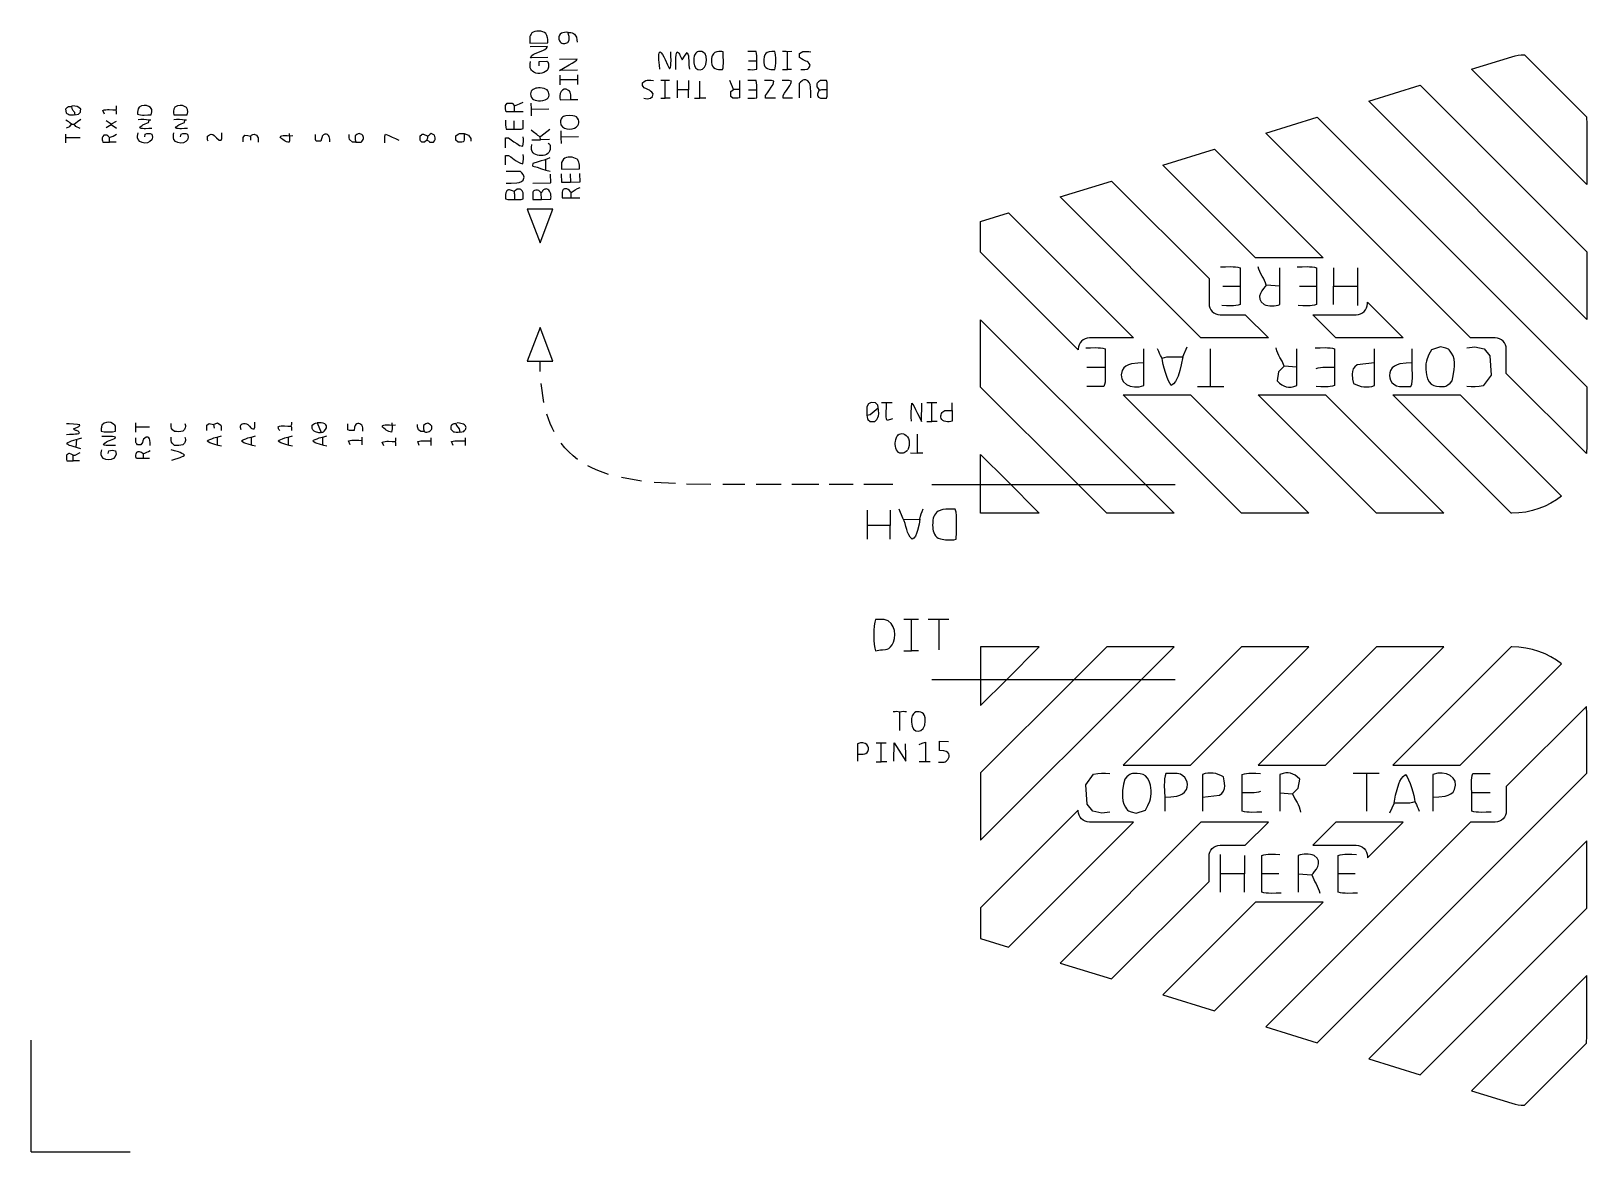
# Model space of a CAD drawing. Extents: x -107 to 9, y 5 to 88.
import ezdxf

# ---------------------------------------------------------------- set-up
doc = ezdxf.new("R2010")
doc.units = 0
doc.layers.add('LINE-ART', color=7, linetype='CONTINUOUS')

msp = doc.modelspace()

# ---------------------------------------------------------------- linework, layer by layer
at = {"layer": 'LINE-ART', "color": 250}
for points in [[(-69.7974, 87.3975), (-68.4766, 87.4222), (-68.4605, 87.4947), (-68.4582, 87.5802), (-68.4676, 87.674), (-68.4867, 87.7713), (-68.5461, 87.9575), (-68.6207, 88.1008), (-68.7164, 88.1801), (-68.8402, 88.2357), (-68.9828, 88.269), (-69.1347, 88.2813), (-69.2865, 88.274), (-69.4288, 88.2482), (-69.5523, 88.2055), (-69.6475, 88.1471), (-69.717, 88.0561), (-69.7641, 87.969), (-69.7927, 87.8835), (-69.8068, 87.7972), (-69.8073, 87.613), (-69.7974, 87.3975)], [(-57.3915, 86.7327), (-57.4845, 86.6391), (-57.5509, 86.566), (-57.5953, 86.5018), (-57.6218, 86.4352), (-57.6388, 86.2489), (-57.6368, 85.9153), (-57.5964, 85.6952), (-57.4899, 85.5346), (-57.3393, 85.4389), (-57.1668, 85.4134), (-56.9942, 85.4634), (-56.8436, 85.5942), (-56.7371, 85.8112), (-56.6967, 86.1196), (-56.7265, 86.4022), (-56.8052, 86.592), (-56.9165, 86.7059), (-57.044, 86.7609), (-57.1716, 86.7741), (-57.2829, 86.7624), (-57.3616, 86.743), (-57.3915, 86.7327)], [(-56.0836, 86.6918), (-56.1687, 86.6032), (-56.2315, 86.5274), (-56.2753, 86.4575), (-56.3036, 86.3867), (-56.3271, 86.2147), (-56.3289, 85.9562), (-56.3093, 85.7937), (-56.2542, 85.6679), (-56.1698, 85.5742), (-56.0617, 85.508), (-55.9359, 85.4646), (-55.7984, 85.4394), (-55.6549, 85.4277), (-55.5115, 85.4248), (-55.4753, 85.5548), (-55.4546, 85.7086), (-55.4459, 85.879), (-55.4461, 86.059), (-55.4601, 86.4193), (-55.4705, 86.7327), (-55.5658, 86.7635), (-55.648, 86.7779), (-55.721, 86.7789), (-55.7886, 86.7697), (-55.9234, 86.7327), (-56.0836, 86.6918)], [(-52.4461, 85.9562), (-52.4266, 85.7902), (-52.3719, 85.6627), (-52.2879, 85.5689), (-52.1802, 85.5035), (-52.0546, 85.4614), (-51.917, 85.4377), (-51.7731, 85.4272), (-51.6286, 85.4248), (-51.5995, 85.539), (-51.5787, 85.6998), (-51.5662, 85.8918), (-51.5621, 86.0992), (-51.5662, 86.3067), (-51.5787, 86.4986), (-51.5995, 86.6594), (-51.6286, 86.7736), (-51.861, 86.7663), (-52.0462, 86.7412), (-52.1892, 86.6937), (-52.295, 86.6192), (-52.3686, 86.5128), (-52.415, 86.37), (-52.4392, 86.186), (-52.4461, 85.9562)], [(8.6041, 76.8939), (0.0526, 85.4454), (3.0416, 86.373), (3.2758, 86.4371), (3.5087, 86.4841), (3.7399, 86.5145), (3.9692, 86.5288), (8.5692, 81.9288), (8.6041, 81.373), (8.6041, 76.8939)], [(-3.7633, 84.2613), (8.6041, 71.8939), (8.6041, 66.8939), (-7.5791, 83.0771), (-3.7633, 84.2613)], [(-69.0109, 83.1116), (-68.8387, 83.1231), (-68.6745, 83.1729), (-68.513, 83.2605), (-68.4436, 83.3396), (-68.3998, 83.4338), (-68.3817, 83.5362), (-68.3889, 83.6403), (-68.4155, 83.7554), (-68.4585, 83.8475), (-68.5279, 83.921), (-68.6333, 83.9804), (-68.7426, 84.0275), (-68.8901, 84.0572), (-69.0409, 84.0686), (-69.1601, 84.0608), (-69.2602, 84.0536), (-69.3627, 84.0348), (-69.4626, 84.0036), (-69.555, 83.9589), (-69.635, 83.8994), (-69.6977, 83.8244), (-69.738, 83.7325), (-69.751, 83.6229), (-69.733, 83.4743), (-69.6875, 83.3563), (-69.6176, 83.2658), (-69.5263, 83.1994), (-69.4169, 83.1541), (-69.2925, 83.1265), (-69.1561, 83.1134), (-69.0109, 83.1116)], [(-98.783, 82.645), (-98.8535, 82.5025), (-98.89, 82.3789), (-98.9036, 82.2555), (-98.9057, 82.1136), (-98.795, 82.0809), (-98.673, 82.0618), (-98.543, 82.0534), (-98.4081, 82.0528), (-98.1366, 82.064), (-97.8839, 82.0728), (-97.8327, 82.2902), (-97.8545, 82.4674), (-97.9362, 82.6036), (-98.0646, 82.6982), (-98.2266, 82.7504), (-98.4091, 82.7594), (-98.599, 82.7245), (-98.783, 82.645)], [(-96.1264, 82.645), (-96.2021, 82.4927), (-96.2422, 82.352), (-96.2448, 82.2148), (-96.2081, 82.0728), (-95.2272, 82.0728), (-95.176, 82.2902), (-95.1977, 82.4674), (-95.2794, 82.6036), (-95.4079, 82.6982), (-95.5699, 82.7504), (-95.7524, 82.7594), (-95.9423, 82.7245), (-96.1264, 82.645)], [(-66.3642, 81.1589), (-66.2432, 81.2677), (-66.1939, 81.3698), (-66.1689, 81.4786), (-66.1687, 81.591), (-66.1938, 81.7039), (-66.2583, 81.823), (-66.3534, 81.9079), (-66.4715, 81.9637), (-66.605, 81.9956), (-66.8883, 82.0089), (-67.143, 81.9896), (-67.2279, 81.9671), (-67.3048, 81.9334), (-67.3725, 81.8892), (-67.4301, 81.835), (-67.4763, 81.7714), (-67.5102, 81.6991), (-67.5306, 81.6187), (-67.5365, 81.5307), (-67.495, 81.3228), (-67.3905, 81.1738), (-67.2394, 81.0772), (-67.0584, 81.0268), (-66.8638, 81.0161), (-66.6722, 81.0389), (-66.5002, 81.0886), (-66.3642, 81.1589)], [(-11.395, 81.893), (8.6041, 61.8939), (8.6041, 57.5104), (8.5667, 56.9313), (2.6244, 62.8736), (2.6244, 64.6934), (2.6076, 64.8591), (2.5593, 65.0136), (2.4831, 65.1537), (2.3822, 65.2759), (2.26, 65.3768), (2.1199, 65.453), (1.9654, 65.5013), (1.7997, 65.5181), (-0.0201, 65.5181), (-15.2108, 80.7088), (-11.395, 81.893)], [(-67.4462, 78.0444), (-66.1252, 78.0691), (-66.1101, 78.1421), (-66.1087, 78.234), (-66.1194, 78.3375), (-66.1408, 78.4455), (-66.1713, 78.5509), (-66.2095, 78.6465), (-66.2538, 78.7252), (-66.3026, 78.7798), (-66.4114, 78.8382), (-66.5368, 78.8843), (-66.6731, 78.9158), (-66.8144, 78.9306), (-66.9548, 78.9263), (-67.0885, 78.9009), (-67.2096, 78.8519), (-67.3122, 78.7773), (-67.447, 78.5285), (-67.4462, 78.0444)], [(-19.0266, 79.5246), (-10.9692, 71.4672), (-15.9692, 71.4672), (-22.8425, 78.3405), (-19.0266, 79.5246)], [(-26.6583, 77.1563), (-19.4249, 69.9229), (-19.4249, 68.0584), (-19.4081, 67.8927), (-19.3598, 67.7382), (-19.2836, 67.5981), (-19.1827, 67.476), (-19.0605, 67.375), (-18.9204, 67.2988), (-18.7659, 67.2505), (-18.6002, 67.2337), (-16.7357, 67.2337), (-15.0201, 65.5181), (-20.0201, 65.5181), (-30.4742, 75.9722), (-26.6583, 77.1563)], [(-70.0094, 75.068), (-69.0489, 72.5808), (-68.0884, 75.068), (-70.0094, 75.068)], [(-34.29, 74.788), (-25.0201, 65.5181), (-28.301, 65.5181), (-28.4667, 65.5013), (-28.6212, 65.453), (-28.7613, 65.3768), (-28.8835, 65.2759), (-28.9844, 65.1537), (-29.0606, 65.0136), (-29.1089, 64.8591), (-29.1257, 64.6934), (-29.1257, 64.6237), (-36.3685, 71.8665), (-36.3685, 74.143), (-34.29, 74.788)], [(-7.6763, 68.1743), (-5.0201, 65.5181), (-10.0201, 65.5181), (-11.7357, 67.2337), (-8.501, 67.2337), (-8.3353, 67.2505), (-8.1808, 67.2988), (-8.0407, 67.375), (-7.9186, 67.476), (-7.8176, 67.5981), (-7.7414, 67.7382), (-7.6931, 67.8927), (-7.6763, 68.0584), (-7.6763, 68.1743)], [(-68.0883, 63.7986), (-69.0488, 66.2858), (-70.0094, 63.7986), (-68.0883, 63.7986)], [(-36.3685, 66.8665), (-24.4321, 54.9301), (-22.0124, 52.5104), (-27.0124, 52.5104), (-29.4321, 54.9301), (-36.3685, 61.8665), (-36.3685, 66.8665)], [(-1.3953, 62.3232), (-1.3145, 62.7066), (-1.2371, 63.1648), (-1.2175, 63.4125), (-1.22, 63.6676), (-1.2519, 63.9261), (-1.3202, 64.1843), (-1.4433, 64.3958), (-1.5319, 64.5404), (-1.6022, 64.6335), (-1.6702, 64.6905), (-1.8639, 64.7572), (-2.2419, 64.8632), (-2.9301, 64.6417), (-3.1095, 64.286), (-3.2474, 63.958), (-3.2964, 63.7876), (-3.3298, 63.604), (-3.3458, 63.4003), (-3.3426, 63.1699), (-3.2974, 62.7781), (-3.2121, 62.4759), (-3.0905, 62.2519), (-2.9366, 62.0944), (-2.754, 61.992), (-2.5465, 61.9331), (-2.3181, 61.9062), (-2.0725, 61.8998), (-1.9653, 61.9094), (-1.8692, 61.9365), (-1.7818, 61.9784), (-1.7009, 62.0328), (-1.5491, 62.1685), (-1.3953, 62.3232)], [(-20.7866, 61.2846), (-12.0124, 52.5104), (-17.0124, 52.5104), (-25.7866, 61.2846), (-20.7866, 61.2846)], [(-10.7866, 61.2846), (-2.0124, 52.5104), (-7.0124, 52.5104), (-15.7866, 61.2846), (-10.7866, 61.2846)], [(-0.7866, 61.2846), (6.7258, 53.7722), (6.3431, 53.4929), (5.9337, 53.2443), (5.4998, 53.0284), (5.0437, 52.8473), (4.5676, 52.7029), (4.0737, 52.5973), (3.5643, 52.5325), (3.0416, 52.5104), (2.9876, 52.5104), (-5.7866, 61.2846), (-0.7866, 61.2846)], [(-101.5625, 59.0519), (-101.5714, 58.9133), (-101.5852, 58.8591), (-101.5978, 58.7889), (-101.6033, 58.6022), (-101.3795, 58.5575), (-101.072, 58.5426), (-100.7644, 58.5575), (-100.5406, 58.6022), (-100.5406, 58.9701), (-100.5768, 59.0306), (-100.6502, 59.1023), (-100.7554, 59.1725), (-100.8866, 59.2283), (-101.0385, 59.257), (-101.2055, 59.2457), (-101.382, 59.1816), (-101.5625, 59.0519)], [(-34.4321, 54.9301), (-32.0124, 52.5104), (-36.3685, 52.5104), (-36.3685, 54.9301), (-36.3685, 56.8665), (-34.4321, 54.9301)], [(-39.5219, 52.668), (-39.6305, 52.5577), (-39.7191, 52.4593), (-39.7892, 52.3634), (-39.8426, 52.2606), (-39.8812, 52.1416), (-39.9066, 51.997), (-39.9205, 51.8174), (-39.9248, 51.5934), (-39.9198, 51.4658), (-39.9041, 51.3338), (-39.8766, 51.2011), (-39.8361, 51.0712), (-39.7815, 50.9479), (-39.7117, 50.8347), (-39.6255, 50.7352), (-39.5219, 50.6531), (-39.3306, 50.5978), (-38.9647, 50.5417), (-38.753, 50.5257), (-38.5416, 50.5244), (-38.3454, 50.5428), (-38.1788, 50.5859), (-38.1639, 51.1068), (-38.1447, 51.7331), (-38.1454, 52.0467), (-38.1594, 52.3399), (-38.1913, 52.5969), (-38.246, 52.8023), (-38.6868, 52.8095), (-38.9472, 52.8103), (-39.176, 52.7736), (-39.5219, 52.668)], [(-44.1678, 44.6169), (-44.2188, 44.4187), (-44.2552, 44.1416), (-44.2771, 43.8119), (-44.2844, 43.4558), (-44.2771, 43.0997), (-44.2552, 42.77), (-44.2188, 42.4929), (-44.1678, 42.2947), (-43.805, 42.3675), (-43.6449, 42.3692), (-43.4218, 42.3839), (-43.2982, 42.4178), (-43.1726, 42.4811), (-43.0498, 42.5822), (-42.9343, 42.73), (-42.8303, 42.9489), (-42.7617, 43.2155), (-42.7359, 43.5082), (-42.7606, 43.8058), (-42.8432, 44.0868), (-42.9914, 44.3299), (-43.2127, 44.5137), (-43.5147, 44.6169), (-44.1678, 44.6169)], [(-34.4321, 40.1731), (-32.0124, 42.5928), (-36.3685, 42.5928), (-36.3685, 40.1731), (-36.3685, 38.2367), (-34.4321, 40.1731)], [(-36.3685, 28.2367), (-24.4321, 40.1731), (-22.0124, 42.5928), (-27.0124, 42.5928), (-29.4321, 40.1731), (-36.3685, 33.2367), (-36.3685, 28.2367)], [(-20.7866, 33.8186), (-12.0124, 42.5928), (-17.0124, 42.5928), (-25.7866, 33.8186), (-20.7866, 33.8186)], [(-10.7866, 33.8186), (-2.0124, 42.5928), (-7.0124, 42.5928), (-15.7866, 33.8186), (-10.7866, 33.8186)], [(-0.7866, 33.8186), (6.7258, 41.331), (6.3431, 41.6103), (5.9337, 41.8589), (5.4998, 42.0748), (5.0437, 42.2559), (4.5676, 42.4003), (4.0737, 42.5059), (3.5643, 42.5707), (3.0416, 42.5928), (2.9876, 42.5928), (-5.7866, 33.8186), (-0.7866, 33.8186)], [(-11.395, 13.2102), (8.6041, 33.2093), (8.6041, 37.5928), (8.5667, 38.1719), (2.6244, 32.2296), (2.6244, 30.4098), (2.6076, 30.2441), (2.5593, 30.0896), (2.4831, 29.9495), (2.3822, 29.8274), (2.26, 29.7264), (2.1199, 29.6502), (1.9654, 29.6019), (1.7997, 29.5851), (-0.0201, 29.5851), (-15.2108, 14.3944), (-11.395, 13.2102)], [(-41.1666, 37.7777), (-41.2621, 37.6979), (-41.3373, 37.6233), (-41.3947, 37.5489), (-41.4364, 37.4694), (-41.4648, 37.38), (-41.4823, 37.2755), (-41.4911, 37.151), (-41.4935, 37.0012), (-41.4496, 36.7017), (-41.3339, 36.4921), (-41.1702, 36.3717), (-40.9827, 36.3397), (-40.7951, 36.3955), (-40.6314, 36.5384), (-40.5157, 36.7678), (-40.4718, 37.0829), (-40.4889, 37.3249), (-40.5365, 37.5032), (-40.6093, 37.6275), (-40.7022, 37.7074), (-40.8096, 37.7527), (-40.9264, 37.773), (-41.0471, 37.7782), (-41.1666, 37.7777)], [(-25.6751, 32.78), (-25.7559, 32.3966), (-25.8333, 31.9384), (-25.8529, 31.6907), (-25.8504, 31.4356), (-25.8185, 31.1771), (-25.7502, 30.9189), (-25.6271, 30.7074), (-25.5385, 30.5628), (-25.4682, 30.4697), (-25.4002, 30.4127), (-25.2065, 30.346), (-24.8285, 30.24), (-24.1403, 30.4615), (-23.9609, 30.8172), (-23.823, 31.1452), (-23.774, 31.3156), (-23.7406, 31.4992), (-23.7246, 31.7029), (-23.7278, 31.9333), (-23.773, 32.3251), (-23.8583, 32.6273), (-23.9799, 32.8513), (-24.1338, 33.0088), (-24.3164, 33.1112), (-24.5239, 33.1701), (-24.7523, 33.197), (-24.9979, 33.2034), (-25.1051, 33.1938), (-25.2012, 33.1667), (-25.2886, 33.1248), (-25.3695, 33.0704), (-25.5213, 32.9347), (-25.6751, 32.78)], [(-34.29, 20.3152), (-25.0201, 29.5851), (-28.301, 29.5851), (-28.4667, 29.6019), (-28.6212, 29.6502), (-28.7613, 29.7264), (-28.8835, 29.8274), (-28.9844, 29.9495), (-29.0606, 30.0896), (-29.1089, 30.2441), (-29.1257, 30.4098), (-29.1257, 30.4795), (-36.3685, 23.2367), (-36.3685, 20.9602), (-34.29, 20.3152)], [(-26.6583, 17.9469), (-19.4249, 25.1803), (-19.4249, 27.0448), (-19.4081, 27.2105), (-19.3598, 27.365), (-19.2836, 27.5051), (-19.1827, 27.6273), (-19.0605, 27.7282), (-18.9204, 27.8044), (-18.7659, 27.8527), (-18.6002, 27.8695), (-16.7357, 27.8695), (-15.0201, 29.5851), (-20.0201, 29.5851), (-30.4742, 19.131), (-26.6583, 17.9469)], [(-7.6763, 26.9289), (-5.0201, 29.5851), (-10.0201, 29.5851), (-11.7357, 27.8695), (-8.501, 27.8695), (-8.3353, 27.8527), (-8.1808, 27.8044), (-8.0407, 27.7282), (-7.9186, 27.6273), (-7.8176, 27.5051), (-7.7414, 27.365), (-7.6931, 27.2105), (-7.6763, 27.0448), (-7.6763, 26.9289)], [(-3.7633, 10.8419), (8.6041, 23.2093), (8.6041, 28.2093), (-7.5791, 12.0261), (-3.7633, 10.8419)], [(-19.0266, 15.5786), (-10.9692, 23.636), (-15.9692, 23.636), (-22.8425, 16.7627), (-19.0266, 15.5786)], [(8.6041, 18.2093), (0.0526, 9.6578), (3.0416, 8.7302), (3.2758, 8.6661), (3.5087, 8.6191), (3.7399, 8.5887), (3.9692, 8.5744), (8.5692, 13.1744), (8.6041, 13.7302), (8.6041, 18.2093)]]:
    msp.add_lwpolyline(points, close=True, dxfattribs=at)
for points in [[(-66.9726, 88.1895), (-67.1083, 88.1933), (-67.2367, 88.1859), (-67.3545, 88.1635), (-67.4581, 88.1222), (-67.5441, 88.0583), (-67.6089, 87.9678), (-67.649, 87.8471), (-67.661, 87.6922), (-67.6388, 87.6192), (-67.6018, 87.5507), (-67.5524, 87.4889), (-67.4929, 87.4362), (-67.4259, 87.395), (-67.3537, 87.3677), (-67.2787, 87.3566), (-67.2034, 87.3642), (-66.9913, 87.4422), (-66.888, 87.6164), (-66.8821, 87.752), (-66.8981, 87.8858), (-66.9301, 88.018), (-66.9719, 88.1483), (-66.9726, 88.1895), (-66.8724, 88.1857), (-66.7621, 88.171), (-66.6562, 88.1447), (-66.569, 88.1066), (-66.4926, 88.0493), (-66.4315, 87.981), (-66.3841, 87.9037), (-66.3486, 87.8196), (-66.3072, 87.639), (-66.2941, 87.4554)], [(-68.4723, 86.3225), (-69.6784, 86.2999), (-69.7566, 86.2947), (-69.6488, 86.4729), (-69.5478, 86.5445), (-69.3989, 86.6136), (-69.2201, 86.6832), (-69.0292, 86.7562), (-68.8443, 86.8356), (-68.6831, 86.9243), (-68.5638, 87.0253), (-68.5041, 87.1415), (-69.784, 87.1186)], [(-60.1709, 85.4657), (-60.1934, 85.7634), (-60.229, 86.1541), (-60.2366, 86.3481), (-60.2294, 86.5218), (-60.2014, 86.6608), (-60.1466, 86.7505), (-60.0615, 86.6693), (-59.9695, 86.5364), (-59.8734, 86.3663), (-59.7762, 86.1737), (-59.5903, 85.7798), (-59.4352, 85.472), (-59.3819, 85.5833), (-59.3493, 85.728), (-59.3331, 85.896), (-59.3292, 86.0772), (-59.3417, 86.439), (-59.3533, 86.7327)], [(-58.9856, 85.4248), (-58.9838, 85.7369), (-58.9775, 86.1349), (-58.9676, 86.3309), (-58.9504, 86.5061), (-58.9239, 86.6464), (-58.886, 86.7378), (-58.8011, 86.6905), (-58.7412, 86.6353), (-58.6989, 86.5725), (-58.6669, 86.5026), (-58.6044, 86.3431), (-58.4951, 86.1605), (-58.3217, 86.4173), (-58.1273, 86.6918), (-58.0744, 86.5803), (-58.0435, 86.4374), (-58.0283, 86.2729), (-58.0224, 86.0965), (-58.0193, 85.9179), (-58.0128, 85.7468), (-57.9964, 85.5928), (-57.9637, 85.4657)], [(-53.5904, 86.0788), (-52.9773, 86.0788), (-52.973, 86.2546), (-52.9692, 86.4369), (-52.9797, 86.6137), (-53.0183, 86.7736), (-53.6314, 86.7736)], [(-51.0563, 85.4248), (-50.6884, 85.4248), (-50.6884, 86.7327), (-50.7884, 86.7655), (-50.8648, 86.7766), (-50.945, 86.776), (-51.0563, 86.7736)], [(-50.3615, 86.7736), (-50.6884, 86.7327)], [(-49.7076, 85.4248), (-49.4024, 85.4271), (-49.2258, 85.4581), (-49.1665, 85.4957), (-49.1164, 85.5542), (-49.0677, 85.638), (-49.0128, 85.7518), (-49.0881, 85.8811), (-49.164, 85.9656), (-49.2431, 86.0196), (-49.3285, 86.057), (-49.4229, 86.0921), (-49.5293, 86.1389), (-49.6505, 86.2115), (-49.7893, 86.324), (-49.7893, 86.6101), (-49.544, 86.7736), (-49.394, 86.7766), (-49.2471, 86.7783), (-49.1057, 86.7674), (-48.9718, 86.7327)], [(-69.1091, 85.7033), (-69.1068, 86.0233), (-68.5327, 86.0424), (-68.4746, 86.0108), (-68.431, 85.8478), (-68.4212, 85.6838), (-68.4303, 85.6028), (-68.4495, 85.5231), (-68.4792, 85.4452), (-68.52, 85.3696), (-68.6304, 85.2779), (-68.7607, 85.2079), (-68.9048, 85.1607), (-69.0566, 85.1374), (-69.21, 85.1394), (-69.3589, 85.1677), (-69.4971, 85.2235), (-69.6186, 85.308), (-69.688, 85.3841), (-69.7371, 85.4678), (-69.7685, 85.5574), (-69.7846, 85.6512), (-69.7813, 85.8449), (-69.7473, 86.0359)], [(-66.2795, 85.379), (-67.6133, 85.351), (-67.3164, 85.5217), (-66.8758, 85.774), (-66.6578, 85.9055), (-66.4715, 86.027), (-66.3391, 86.1285), (-66.2833, 86.1998), (-67.5913, 86.1751)], [(-53.6314, 85.4248), (-53.4651, 85.421), (-53.294, 85.4181), (-53.1281, 85.4288), (-52.9773, 85.4657), (-52.9773, 86.0788)], [(-50.4024, 85.4248), (-50.6884, 85.4248)], [(-67.5858, 85.0098), (-67.5782, 84.5973), (-67.5722, 84.2878)], [(-66.2416, 84.6715), (-67.5793, 84.654)], [(-66.2348, 84.313), (-66.2403, 84.606), (-66.2485, 85.035)], [(-61.3562, 83.2995), (-61.1109, 83.2586), (-60.8657, 83.2995), (-60.7023, 83.4221), (-60.6612, 83.6264), (-60.7543, 83.7487), (-60.842, 83.8341), (-60.9254, 83.8916), (-61.0057, 83.9302), (-61.1606, 83.9868), (-61.3153, 84.076), (-61.4061, 84.1768), (-61.4404, 84.234), (-61.4427, 84.3042), (-61.438, 84.4439), (-61.3172, 84.5421), (-61.208, 84.6052), (-61.1073, 84.6397), (-61.012, 84.652), (-60.8246, 84.6356), (-60.6204, 84.6074)], [(-60.0891, 83.2995), (-59.7621, 83.2995), (-59.7621, 84.6074)], [(-59.4352, 84.6074), (-59.7621, 84.6074), (-60.0891, 84.6074)], [(-58.0454, 84.6074), (-58.0454, 83.9126), (-58.863, 83.9126), (-58.863, 84.6074)], [(-57.5959, 83.2995), (-57.1872, 83.2995), (-57.1872, 84.5665)], [(-54.2445, 84.6074), (-54.2445, 83.9534), (-54.694, 83.9534), (-54.7757, 84.1578), (-54.8575, 84.3213), (-54.9801, 84.6074)], [(-53.5904, 83.9126), (-52.9773, 83.9126), (-52.973, 84.0885), (-52.9692, 84.2707), (-52.9797, 84.4476), (-53.0183, 84.6074), (-53.6314, 84.6074)], [(-51.5878, 83.2995), (-52.3235, 83.2995), (-52.3235, 83.5038), (-52.1739, 83.7057), (-52.0373, 83.9126), (-51.9007, 84.1194), (-51.7511, 84.3213), (-51.7104, 84.5665), (-51.8702, 84.6051), (-52.047, 84.6156), (-52.2293, 84.6117), (-52.4051, 84.6074)], [(-50.3207, 83.2995), (-51.0155, 83.2995), (-51.0155, 83.5038), (-50.9053, 83.687), (-50.7166, 83.942), (-50.6162, 84.0886), (-50.5241, 84.2436), (-50.4497, 84.404), (-50.4024, 84.5665), (-50.5622, 84.6051), (-50.7391, 84.6156), (-50.9214, 84.6117), (-51.0973, 84.6074)], [(-48.9718, 83.3404), (-48.963, 83.7185), (-48.9787, 84.1269), (-49.0154, 84.3129), (-49.0819, 84.4709), (-49.1861, 84.5891), (-49.3358, 84.6558), (-49.4129, 84.6631), (-49.4847, 84.6534), (-49.5518, 84.6296), (-49.6145, 84.5947), (-49.7285, 84.5033), (-49.8302, 84.4031), (-49.8302, 83.3404)], [(-48.2361, 84.6074), (-48.3997, 84.5257), (-48.4905, 84.4249), (-48.5247, 84.3676), (-48.527, 84.2974), (-48.5223, 84.1578), (-48.4171, 84.0315), (-48.3558, 83.9519), (-48.3251, 83.9312), (-48.2858, 83.9241), (-48.231, 83.9313), (-48.1544, 83.9534), (-47.7457, 83.9534), (-47.7419, 84.1197), (-47.739, 84.2908), (-47.7497, 84.4567), (-47.7866, 84.6074), (-48.2361, 84.6074)], [(-66.7554, 83.1952), (-66.757, 83.3727), (-66.7705, 83.5635), (-66.7889, 83.6558), (-66.8188, 83.7417), (-66.8629, 83.818), (-66.9242, 83.8814), (-67.1067, 83.9619), (-67.2612, 83.9626), (-67.3868, 83.8995), (-67.4823, 83.7887), (-67.5467, 83.6461), (-67.579, 83.4879), (-67.5782, 83.33), (-67.5432, 83.1885), (-66.7554, 83.1952), (-66.2385, 83.2048)], [(-59.3943, 83.2995), (-59.7621, 83.2995)], [(-58.863, 83.3404), (-58.863, 83.9126)], [(-58.0454, 83.3404), (-58.0454, 83.9126)], [(-56.7376, 83.2995), (-57.1872, 83.2995)], [(-54.2445, 83.9534), (-54.2445, 83.3404), (-54.3652, 83.3063), (-54.4805, 83.2953), (-54.6004, 83.2967), (-54.7348, 83.2995), (-54.8984, 83.4221), (-54.8984, 83.79), (-54.694, 83.9534)], [(-53.6314, 83.2995), (-53.4651, 83.2957), (-53.294, 83.2928), (-53.1281, 83.3035), (-52.9773, 83.3404), (-52.9773, 83.9126)], [(-48.3379, 83.9378), (-48.3921, 83.8047), (-48.4537, 83.6639), (-48.4717, 83.5922), (-48.4729, 83.5208), (-48.4509, 83.4502), (-48.3997, 83.3812), (-48.2491, 83.3153), (-48.1106, 83.2931), (-47.9634, 83.2946), (-47.7866, 83.2995), (-47.7497, 83.4502), (-47.739, 83.6161), (-47.7419, 83.7872), (-47.7457, 83.9534)], [(-103.5651, 82.0728), (-103.6556, 82.0466), (-103.7475, 82.0356), (-103.8382, 82.0382), (-103.925, 82.0527), (-104.0051, 82.0774), (-104.0758, 82.1105), (-104.1344, 82.1504), (-104.1782, 82.1954), (-104.2192, 82.5224), (-104.0975, 82.6311), (-104.021, 82.6781), (-103.9414, 82.6881), (-103.8103, 82.6859), (-103.7718, 82.5315), (-103.7309, 82.4351), (-103.6899, 82.3787), (-103.6512, 82.3446), (-103.617, 82.3147), (-103.5897, 82.2714), (-103.5716, 82.1967), (-103.5651, 82.0728), (-103.2791, 82.1136), (-103.1906, 82.2089), (-103.1426, 82.2761), (-103.122, 82.354), (-103.1156, 82.4815), (-103.2644, 82.618), (-103.3924, 82.6914), (-103.5455, 82.7211), (-103.7695, 82.7267)], [(-101.358, 82.1136), (-101.4807, 82.3997), (-101.3741, 82.4313), (-101.2571, 82.4499), (-101.1324, 82.4583), (-101.0032, 82.4591), (-100.7428, 82.4488), (-100.4997, 82.4406), (-100.4688, 82.5243), (-100.4574, 82.5751), (-100.457, 82.6302), (-100.4588, 82.7267)], [(-100.4588, 82.1136), (-100.4567, 82.2174), (-100.4565, 82.2848), (-100.4677, 82.3484), (-100.4997, 82.4406)], [(-70.9436, 82.2814), (-71.5566, 82.2814), (-71.5907, 82.4021), (-71.6017, 82.5174), (-71.6003, 82.6373), (-71.5975, 82.7717), (-71.4749, 82.9353), (-71.107, 82.9353), (-70.9436, 82.7309)], [(-70.2896, 82.2814), (-70.9436, 82.2814), (-70.9436, 82.7309), (-70.5757, 82.8944), (-70.2896, 83.017)], [(-69.7214, 82.9259), (-69.7133, 82.491), (-69.7045, 82.4665), (-69.7124, 82.4419), (-69.7039, 81.9988)], [(-68.4, 82.4913), (-69.7045, 82.4665)], [(-103.8103, 81.378), (-103.9196, 81.4791), (-104.0068, 81.5453), (-104.098, 81.5994), (-104.2192, 81.664)], [(-104.1782, 81.0918), (-103.9298, 81.2081), (-103.8103, 81.378), (-103.6061, 81.378), (-103.3577, 81.5648), (-103.1156, 81.7458)], [(-103.1565, 81.0509), (-103.4835, 81.2145), (-103.6061, 81.378)], [(-100.4997, 81.5823), (-100.8676, 81.378), (-101.2354, 81.6232)], [(-100.4588, 81.0509), (-100.8676, 81.3371), (-101.2354, 81.0918)], [(-97.9248, 81.664), (-98.0474, 81.664), (-98.2346, 81.7076), (-98.4445, 81.7175), (-98.6602, 81.7109), (-98.8649, 81.7049)], [(-97.843, 81.0509), (-98.0669, 81.0438), (-98.3049, 81.0354), (-98.4229, 81.0367), (-98.5368, 81.045), (-98.6441, 81.0625), (-98.7422, 81.0918), (-98.6866, 81.1696), (-98.6305, 81.2298), (-98.5703, 81.2774), (-98.5027, 81.3175), (-98.3312, 81.3945), (-98.0882, 81.5006), (-98.0474, 81.664)], [(-95.2681, 81.664), (-95.3907, 81.664), (-95.5779, 81.7076), (-95.7878, 81.7175), (-96.0035, 81.7109), (-96.2081, 81.7049)], [(-95.1864, 81.0509), (-95.4102, 81.0438), (-95.6483, 81.0354), (-95.7662, 81.0367), (-95.8801, 81.045), (-95.9874, 81.0625), (-96.0855, 81.0918), (-96.0299, 81.1696), (-95.9738, 81.2298), (-95.9136, 81.2774), (-95.846, 81.3175), (-95.6745, 81.3945), (-95.4316, 81.5006), (-95.3907, 81.664)], [(-71.5975, 81.6683), (-71.6013, 81.502), (-71.6042, 81.3309), (-71.5935, 81.165), (-71.5566, 81.0142), (-70.9844, 81.0142)], [(-70.9844, 81.6273), (-70.9844, 81.0142), (-70.8085, 81.0099), (-70.6263, 81.0061), (-70.4494, 81.0166), (-70.2896, 81.0552), (-70.2896, 81.6683)], [(-69.6537, 80.2104), (-69.0221, 80.2224), (-69.0263, 80.4439), (-69.2086, 80.539), (-69.2836, 80.6032), (-69.55, 80.8033), (-69.7085, 80.9317)], [(-68.3303, 80.9741), (-68.9853, 80.4529), (-69.0263, 80.4439)], [(-67.5077, 80.8747), (-67.4995, 80.4397), (-67.491, 80.4154), (-67.4987, 80.3907), (-67.4903, 79.9475)], [(-103.1565, 80.3561), (-104.2192, 80.3561), (-104.2192, 80.6423)], [(-104.2192, 79.9883), (-104.2192, 80.3561)], [(-100.9902, 80.397), (-101.1116, 80.5056), (-101.1877, 80.5526), (-101.2672, 80.5627), (-101.3988, 80.5606), (-101.4747, 80.4586), (-101.5239, 80.3505), (-101.5338, 80.2874), (-101.5311, 80.2146), (-101.5141, 80.1295), (-101.4807, 80.0292), (-100.9902, 80.0292), (-100.9902, 80.397), (-100.8496, 80.4383), (-100.7151, 80.4972), (-100.5854, 80.5674), (-100.4588, 80.6423)], [(-100.4997, 80.0292), (-100.9902, 80.0292)], [(-98.3744, 80.4379), (-98.3335, 80.6423), (-98.2106, 80.6782), (-98.0882, 80.6902), (-97.9658, 80.6782), (-97.843, 80.6423), (-97.7988, 80.4053), (-97.8532, 80.2189), (-97.9813, 80.0843), (-98.1586, 80.0029), (-98.3602, 79.9758), (-98.5617, 80.0044), (-98.7381, 80.0898), (-98.8649, 80.2335), (-98.9009, 80.3548), (-98.9025, 80.4897), (-98.8852, 80.6191), (-98.8649, 80.724)], [(-95.7177, 80.4379), (-95.6769, 80.6423), (-95.554, 80.6782), (-95.4316, 80.6902), (-95.3092, 80.6782), (-95.1864, 80.6423), (-95.1422, 80.4053), (-95.1965, 80.2189), (-95.3246, 80.0843), (-95.5018, 80.0029), (-95.7035, 79.9758), (-95.9049, 80.0044), (-96.0813, 80.0898), (-96.2081, 80.2335), (-96.2442, 80.3548), (-96.2457, 80.4897), (-96.2284, 80.6191), (-96.2081, 80.724)], [(-93.6741, 80.1109), (-93.7037, 80.2138), (-93.7151, 80.2888), (-93.7163, 80.3667), (-93.715, 80.4787), (-93.5614, 80.5906), (-93.4313, 80.6285), (-93.3197, 80.6081), (-93.2213, 80.5456), (-93.0436, 80.3578), (-92.8566, 80.1927), (-92.6932, 80.1927), (-92.6588, 80.3201), (-92.6478, 80.4484), (-92.6493, 80.5817), (-92.6522, 80.724)], [(-91.0581, 80.0701), (-91.0581, 80.397), (-90.9355, 80.5606), (-90.7233, 80.5307), (-90.5269, 80.4787), (-90.5269, 80.1927)], [(-90.5269, 80.4787), (-90.4393, 80.5581), (-90.3943, 80.5915), (-90.344, 80.6094), (-90.2407, 80.6423), (-90.081, 80.5532), (-89.9585, 80.354), (-89.9547, 80.0292)], [(-87.3797, 80.5197), (-87.6249, 80.4787), (-87.6222, 80.3521), (-87.6211, 80.2456), (-87.6321, 80.1433), (-87.6658, 80.0292), (-87.7568, 80.044), (-87.8505, 80.0732), (-87.9444, 80.1149), (-88.0356, 80.1669), (-88.1214, 80.2273), (-88.1992, 80.294), (-88.2662, 80.3648), (-88.3198, 80.4379), (-88.2636, 80.4825), (-88.1899, 80.511), (-88.1032, 80.5266), (-88.0077, 80.5324), (-87.8078, 80.527), (-87.6249, 80.5197), (-87.6249, 80.6831)], [(-84.6414, 80.0701), (-84.6514, 80.2622), (-84.6988, 80.4569), (-84.7446, 80.5386), (-84.8094, 80.6011), (-84.8965, 80.6379), (-85.0091, 80.6423), (-85.0992, 80.5952), (-85.1595, 80.5458), (-85.1972, 80.4924), (-85.2194, 80.4335), (-85.2457, 80.2927), (-85.2953, 80.1109), (-85.6631, 80.1109), (-85.6972, 80.2317), (-85.7082, 80.347), (-85.7068, 80.4669), (-85.704, 80.6014)], [(-82.7203, 80.0292), (-82.3116, 80.0292), (-82.2563, 80.0937), (-82.2076, 80.1624), (-82.1692, 80.2342), (-82.1452, 80.308), (-82.1394, 80.3827), (-82.1558, 80.4572), (-82.1983, 80.5305), (-82.2707, 80.6014), (-82.3393, 80.6456), (-82.4049, 80.67), (-82.4682, 80.6767), (-82.5293, 80.6678), (-82.647, 80.612), (-82.7612, 80.5197), (-82.7577, 80.2999), (-82.7483, 80.2128), (-82.7352, 80.1565), (-82.7203, 80.0292), (-82.9655, 80.0292), (-83.1699, 80.2335), (-83.2107, 80.397), (-83.2107, 80.6014)], [(-80.554, 79.9883), (-80.5578, 80.1545), (-80.5607, 80.3256), (-80.55, 80.4915), (-80.5131, 80.6423), (-80.2577, 80.5393), (-80.0172, 80.4226), (-79.7794, 80.3033), (-79.5323, 80.1927)], [(-77.4478, 80.1927), (-77.6113, 80.0292), (-77.8156, 80.0292), (-77.9021, 80.1379), (-77.9368, 80.2085), (-77.9415, 80.312), (-77.9382, 80.5197), (-77.8496, 80.5874), (-77.7867, 80.6251), (-77.7398, 80.6381), (-77.6993, 80.6318), (-77.5985, 80.5825), (-77.4068, 80.5197), (-77.4047, 80.4159), (-77.4045, 80.3484), (-77.4157, 80.2849), (-77.4478, 80.1927), (-77.3281, 80.1353), (-77.2665, 80.0931), (-77.2423, 80.0638), (-77.2348, 80.0451), (-77.187, 80.0301), (-76.9573, 80.0292), (-76.8803, 80.1302), (-76.8335, 80.231), (-76.825, 80.2914), (-76.8282, 80.3638), (-76.8446, 80.4522), (-76.8756, 80.5606), (-77.1208, 80.6831)], [(-77.4068, 80.5197), (-77.3281, 80.538), (-77.3001, 80.5461), (-77.2743, 80.5717), (-77.2025, 80.6423)], [(-77.1208, 80.6831), (-77.2025, 80.6423)], [(-74.6685, 80.6831), (-74.6676, 80.4752), (-74.6694, 80.3168), (-74.6807, 80.201), (-74.7083, 80.1213), (-74.7591, 80.071), (-74.8397, 80.0433), (-74.9572, 80.0316), (-75.1181, 80.0292), (-75.2815, 80.1927), (-75.2815, 80.5197), (-75.1261, 80.6334), (-75.0145, 80.6797), (-74.8832, 80.6869), (-74.6685, 80.6831), (-74.3415, 80.5606), (-74.1781, 80.3153), (-74.1781, 80.1109)], [(-71.5975, 79.6247), (-71.5975, 80.3604), (-71.3932, 80.3604), (-71.1913, 80.2108), (-70.9845, 80.0742), (-70.7776, 79.9376), (-70.5757, 79.788), (-70.3305, 79.7473), (-70.2919, 79.9071), (-70.2814, 80.0839), (-70.2853, 80.2662), (-70.2896, 80.442)], [(-68.4343, 79.9545), (-68.3597, 79.9147), (-68.3205, 79.8675), (-68.2951, 79.7936), (-68.2839, 79.7005), (-68.2876, 79.5955), (-68.3066, 79.4862), (-68.3415, 79.3801), (-68.3928, 79.2846), (-68.4611, 79.2071), (-68.5682, 79.1344), (-68.6907, 79.0836), (-68.8237, 79.0536), (-68.9625, 79.0434), (-69.1021, 79.0519), (-69.2379, 79.0781), (-69.3649, 79.121), (-69.4785, 79.1795), (-69.5641, 79.2585), (-69.6245, 79.3398), (-69.6631, 79.423), (-69.6833, 79.508), (-69.6818, 79.6815), (-69.6471, 79.8576)], [(-68.3574, 80.2348), (-69.0221, 80.2224)], [(-66.1864, 80.44), (-67.491, 80.4154)], [(-71.5975, 78.3576), (-71.5975, 79.0524), (-71.3932, 79.0524), (-71.21, 78.9422), (-70.955, 78.7535), (-70.8084, 78.6531), (-70.6534, 78.561), (-70.493, 78.4866), (-70.3305, 78.4393), (-70.2919, 78.5991), (-70.2814, 78.776), (-70.2853, 78.9583), (-70.2896, 79.1342)], [(-68.3156, 78.8815), (-68.5323, 78.7893), (-68.7504, 78.7158), (-68.9712, 78.6485), (-69.1961, 78.5749), (-69.5877, 78.4471), (-69.618, 78.3152), (-69.5843, 78.2666), (-69.2702, 78.1873), (-68.9383, 78.0737), (-68.6077, 77.96), (-68.2979, 77.8807)], [(-68.6436, 78.7494), (-68.6301, 77.9671)], [(-71.5566, 77.0087), (-71.1785, 76.9999), (-70.7701, 77.0156), (-70.5841, 77.0523), (-70.4261, 77.1188), (-70.3079, 77.223), (-70.2412, 77.3727), (-70.2339, 77.4498), (-70.2436, 77.5216), (-70.2674, 77.5887), (-70.3023, 77.6514), (-70.3937, 77.7654), (-70.4939, 77.8671), (-71.5566, 77.8671)], [(-68.2842, 77.6547), (-68.2722, 77.0191), (-68.2964, 76.9941), (-69.5844, 76.9698)], [(-66.8074, 77.6871), (-66.7954, 77.0471), (-67.4273, 77.0434), (-67.4479, 77.6995)], [(-66.1104, 77.7247), (-66.1064, 77.0683), (-66.7954, 77.0471)], [(-70.9592, 76.3748), (-71.0923, 76.429), (-71.2332, 76.4906), (-71.3048, 76.5086), (-71.3762, 76.5098), (-71.4468, 76.4878), (-71.5158, 76.4366), (-71.5817, 76.286), (-71.6039, 76.1475), (-71.6024, 76.0003), (-71.5975, 75.8235), (-71.4468, 75.7866), (-71.2809, 75.7759), (-71.1098, 75.7788), (-70.9436, 75.7826)], [(-70.2896, 76.273), (-70.3713, 76.4366), (-70.4721, 76.5274), (-70.5294, 76.5616), (-70.5996, 76.5639), (-70.7392, 76.5592), (-70.8655, 76.454), (-70.9451, 76.3927), (-70.9658, 76.362), (-70.9729, 76.3227), (-70.9657, 76.2679), (-70.9436, 76.1913), (-70.9436, 75.7826), (-70.7773, 75.7788), (-70.6062, 75.7759), (-70.4403, 75.7866), (-70.2896, 75.8235), (-70.2896, 76.273)], [(-69.5869, 75.796), (-69.4766, 75.7789), (-69.281, 75.7788), (-69.0762, 75.7863), (-68.9384, 75.7919), (-68.9562, 76.2923), (-69.0225, 76.3319), (-69.0544, 76.3683), (-69.0899, 76.4137), (-69.1458, 76.4562), (-69.2388, 76.4838), (-69.3651, 76.4866), (-69.4697, 76.4528), (-69.5118, 76.42), (-69.546, 76.3755), (-69.5714, 76.3182), (-69.5873, 76.2474), (-69.5869, 75.796)], [(-68.9384, 75.7919), (-68.2577, 75.813), (-68.239, 75.8917), (-68.2327, 75.9881), (-68.2391, 76.0948), (-68.2587, 76.2047), (-68.2918, 76.3105), (-68.3389, 76.405), (-68.4003, 76.4809), (-68.4764, 76.5311), (-68.5242, 76.5545), (-68.5775, 76.5653), (-68.6338, 76.5648), (-68.6905, 76.554), (-68.7945, 76.5068), (-68.8685, 76.4334), (-68.8943, 76.3582), (-68.9562, 76.2923)], [(-66.7492, 75.9071), (-66.7488, 76.3092), (-66.7905, 76.3496), (-66.8677, 76.4573), (-66.9583, 76.533), (-67.0556, 76.5769), (-67.1531, 76.5894), (-67.2442, 76.5706), (-67.3225, 76.5208), (-67.3813, 76.4404), (-67.414, 76.3295), (-67.4058, 75.9028), (-66.7492, 75.9071), (-66.1012, 75.9194)], [(-66.7488, 76.3092), (-66.595, 76.3943), (-66.4352, 76.5021), (-66.2656, 76.6049), (-66.0825, 76.6747)], [(-18.5632, 70.7898), (-18.1989, 70.7988), (-17.8214, 70.8068), (-17.6353, 70.8014), (-17.4549, 70.7851), (-17.2834, 70.7543), (-17.1238, 70.7053), (-17.1239, 69.3505)], [(-15.1765, 69.4352), (-15.2347, 69.6122), (-15.3087, 69.7813), (-15.3929, 69.9453), (-15.4817, 70.1071), (-15.5694, 70.2697), (-15.6503, 70.4357), (-15.7189, 70.6081), (-15.7693, 70.7898)], [(-14.1605, 69.3505), (-15.1765, 69.4352), (-15.2606, 69.3336), (-15.3776, 69.1914), (-15.5021, 69.0178), (-15.6086, 68.8218), (-15.6717, 68.6125), (-15.6659, 68.3991), (-15.5658, 68.1905), (-15.3458, 67.9959), (-15.2046, 67.9559), (-15.0573, 67.9258), (-14.9061, 67.9062), (-14.7529, 67.8981), (-14.5997, 67.9021), (-14.4485, 67.9193), (-14.3015, 67.9503), (-14.1605, 67.9959), (-14.1605, 69.3505), (-14.1605, 70.7052)], [(-12.8905, 70.7898), (-12.5262, 70.7988), (-12.1487, 70.8068), (-11.9626, 70.8014), (-11.7823, 70.7851), (-11.6108, 70.7543), (-11.4512, 70.7053), (-11.4512, 69.3505)], [(-10.1812, 70.7052), (-10.1812, 69.3505)], [(-8.4032, 70.7053), (-8.4033, 69.3505)], [(-18.3938, 69.3505), (-17.1239, 69.3505), (-17.1239, 67.9959), (-17.2748, 67.9492), (-17.4361, 67.9194), (-17.6053, 67.9032), (-17.7797, 67.8973), (-18.1341, 67.9034), (-18.4785, 67.9113)], [(-12.7212, 69.3506), (-11.4512, 69.3505), (-11.4512, 67.9959), (-11.6021, 67.9492), (-11.7634, 67.9194), (-11.9326, 67.9032), (-12.1071, 67.8973), (-12.4614, 67.9034), (-12.8058, 67.9112)], [(-10.1812, 67.9959), (-10.1812, 69.3505), (-8.4033, 69.3505), (-8.4032, 67.9112)], [(-28.5731, 64.7785), (-28.2088, 64.7875), (-27.8313, 64.7955), (-27.6452, 64.7901), (-27.4649, 64.7738), (-27.2934, 64.7429), (-27.1338, 64.6939), (-27.1338, 63.3392)], [(-24.2551, 63.6778), (-24.6993, 63.6404), (-25.1685, 63.5849), (-25.3876, 63.5242), (-25.5831, 63.4277), (-25.7451, 63.2848), (-25.8638, 63.0852), (-25.9376, 62.7641), (-25.8972, 62.4819), (-25.7604, 62.2453), (-25.5451, 62.0612), (-25.269, 61.9363), (-24.9501, 61.8774), (-24.6062, 61.8912), (-24.2552, 61.9845), (-24.2551, 63.6778), (-24.2551, 64.6938)], [(-22.9006, 64.0165), (-22.7322, 64.0679), (-22.5506, 64.0999), (-22.3591, 64.1164), (-22.1613, 64.1213), (-21.7607, 64.1114), (-21.3765, 64.1013), (-21.4825, 63.5117), (-21.595, 63.0928), (-21.7225, 62.6676), (-21.8076, 62.4672), (-21.9152, 62.2826), (-22.0516, 62.1198), (-22.2231, 61.9845), (-22.3323, 62.1547), (-22.4458, 62.3864), (-22.5579, 62.6608), (-22.6631, 62.9592), (-22.7556, 63.2628), (-22.8298, 63.5527), (-22.88, 63.8102), (-22.9006, 64.0165), (-23.0261, 64.205), (-23.0976, 64.3495), (-23.1552, 64.4968), (-23.2391, 64.6938)], [(-21.3765, 64.1013), (-21.0378, 64.8633)], [(-19.3445, 64.6938), (-19.3445, 61.8999)], [(-13.8413, 63.4238), (-14.01, 63.7788), (-14.1757, 64.0722), (-14.2524, 64.2196), (-14.3223, 64.3801), (-14.3834, 64.5632), (-14.4338, 64.7785)], [(-12.9099, 63.3393), (-13.8413, 63.4238), (-14.2672, 63.0037), (-14.3718, 62.3266), (-14.1963, 62.1684), (-14.029, 62.0424), (-13.8648, 61.949), (-13.6986, 61.8886), (-13.5252, 61.8615), (-13.3393, 61.8682), (-13.1359, 61.9091), (-12.9098, 61.9845), (-12.9099, 63.3393), (-12.9098, 64.6939)], [(-11.5552, 64.7785), (-11.1909, 64.7875), (-10.8134, 64.7955), (-10.6273, 64.7901), (-10.4469, 64.7738), (-10.2754, 64.7429), (-10.1158, 64.6938), (-10.1158, 63.3393)], [(-7.1525, 63.6779), (-8.4233, 63.5136), (-8.6048, 63.3815), (-8.7218, 63.2163), (-8.786, 63.029), (-8.8088, 62.8306), (-8.7763, 62.4442), (-8.7164, 62.1445), (-8.5276, 62.0526), (-8.3366, 61.9778), (-8.1435, 61.9218), (-7.9485, 61.8864), (-7.7518, 61.8732), (-7.5534, 61.884), (-7.3536, 61.9205), (-7.1525, 61.9845), (-7.1525, 63.6779), (-7.1525, 64.6939)], [(-4.3585, 63.6778), (-4.8082, 63.6385), (-5.267, 63.5824), (-5.4807, 63.522), (-5.6737, 63.426), (-5.8384, 63.2839), (-5.9672, 63.0853), (-6.0236, 62.9171), (-6.0423, 62.737), (-6.0219, 62.5539), (-5.9611, 62.3766), (-5.8588, 62.2137), (-5.7137, 62.0741), (-5.5245, 61.9666), (-5.2899, 61.8999), (-4.4432, 61.8999), (-4.3848, 62.0944), (-4.3496, 62.3065), (-4.3326, 62.5313), (-4.3294, 62.764), (-4.3449, 63.2339), (-4.3585, 63.6778), (-4.3585, 64.6938)], [(-0.2945, 64.7785), (0.298, 64.8639), (0.9762, 64.6965), (1.3963, 64.1838), (1.5028, 62.7474), (0.9147, 61.9661), (0.6092, 61.9085), (0.3187, 61.891), (0.0239, 61.8945), (-0.2945, 61.8999)], [(-69.0342, 63.0312), (-69.0489, 63.7986)], [(-28.4885, 63.3393), (-27.1338, 63.3392), (-27.1248, 62.9749), (-27.1169, 62.5974), (-27.1223, 62.4113), (-27.1386, 62.2309), (-27.1695, 62.0594), (-27.2185, 61.8998), (-28.4885, 61.8999)], [(-11.4705, 63.2546), (-11.3196, 63.3013), (-11.1583, 63.3311), (-10.9891, 63.3472), (-10.8146, 63.3531), (-10.4602, 63.3471), (-10.1158, 63.3393), (-10.1159, 61.9845), (-10.2668, 61.9379), (-10.4281, 61.9081), (-10.5973, 61.8919), (-10.7717, 61.886), (-11.1261, 61.892), (-11.4705, 61.8998)], [(-68.7683, 60.7305), (-68.9742, 62.1224)], [(-20.2759, 61.8998), (-19.3445, 61.8999), (-18.3285, 61.8998)], [(-44.4889, 60.732), (-44.6954, 60.6133), (-44.8121, 60.4029), (-44.816, 59.792), (-44.7777, 59.6277), (-44.7692, 59.5463), (-44.7227, 59.4652), (-44.5707, 59.3015), (-44.2029, 59.3015), (-44.0742, 59.4527), (-43.9873, 59.5983), (-43.936, 59.7413), (-43.9141, 59.885), (-43.9343, 60.1865), (-43.9984, 60.5276), (-44.162, 60.6911), (-44.4889, 60.732)], [(-44.816, 59.792), (-44.5707, 59.8328), (-43.9617, 60.3188)], [(-42.9358, 60.6911), (-43.3445, 60.6911), (-43.7124, 60.6911)], [(-42.895, 59.5058), (-43.3036, 59.3832), (-43.3398, 59.5132), (-43.3605, 59.6669), (-43.3692, 59.8374), (-43.369, 60.0174), (-43.355, 60.3777), (-43.3445, 60.6911)], [(-41.5052, 59.3423), (-41.5079, 59.6333), (-41.5095, 59.9795), (-41.5, 60.3416), (-41.4695, 60.6804), (-41.3213, 60.4651), (-41.1851, 60.2022), (-41.0468, 59.9154), (-40.8923, 59.6284), (-40.7412, 59.3234), (-40.7236, 60.6848)], [(-39.6252, 60.6911), (-39.993, 60.6911), (-40.3609, 60.6911)], [(-40.3609, 59.3015), (-39.993, 59.3015), (-39.993, 60.6911)], [(-38.4808, 60.1189), (-38.4808, 59.3423), (-38.5793, 59.3137), (-38.6948, 59.2968), (-38.8194, 59.2935), (-38.945, 59.3057), (-39.0637, 59.3353), (-39.1674, 59.3841), (-39.2483, 59.4539), (-39.2982, 59.5467), (-39.3153, 59.6345), (-39.3152, 59.7238), (-39.2989, 59.8117), (-39.2676, 59.8949), (-39.2222, 59.9703), (-39.1637, 60.0349), (-39.0934, 60.0854), (-39.0121, 60.1189), (-38.4808, 60.1189), (-38.4808, 60.6911)], [(-103.6469, 58.7657), (-103.4908, 58.854), (-103.3634, 58.8898), (-103.3088, 58.9082), (-103.2593, 58.9376), (-103.2142, 58.986), (-103.1729, 59.0616), (-103.3671, 59.0975), (-103.6615, 59.1195), (-103.963, 59.1305), (-104.1782, 59.1335)], [(-98.0065, 58.8883), (-99.0283, 58.8883), (-99.0283, 59.2153)], [(-99.0283, 58.5205), (-99.0283, 58.8883)], [(-95.3907, 59.1745), (-95.365, 59.0925), (-95.3516, 59.011), (-95.351, 58.9312), (-95.3635, 58.8545), (-95.3897, 58.7819), (-95.4299, 58.7149), (-95.4846, 58.6545), (-95.5542, 58.6022), (-95.702, 58.5689), (-95.8514, 58.5578), (-96.0055, 58.5588), (-96.1672, 58.5614), (-96.3141, 58.7058), (-96.3864, 58.8044), (-96.4104, 58.9348), (-96.4125, 59.1745)], [(-93.7558, 58.6431), (-93.7558, 59.0519), (-93.5923, 59.1745), (-93.2653, 59.0927), (-93.2245, 58.8067)], [(-93.2653, 59.0927), (-92.9792, 59.2153), (-92.734, 59.0519), (-92.7035, 58.9408), (-92.6922, 58.8537), (-92.6915, 58.7635), (-92.6932, 58.6431)], [(-91.2217, 58.684), (-91.2619, 58.8676), (-91.2536, 59.0036), (-91.2066, 59.0967), (-91.1307, 59.1517), (-91.0356, 59.1735), (-90.9312, 59.1668), (-90.8273, 59.1365), (-90.7337, 59.0873), (-90.5901, 58.96), (-90.5065, 58.8529), (-90.4654, 58.8121), (-90.4132, 58.7826), (-90.3412, 58.7664), (-90.2407, 58.7657), (-90.2067, 58.8865), (-90.1957, 59.0019), (-90.1971, 59.1218), (-90.1999, 59.2561)], [(-88.3606, 58.6431), (-88.4203, 58.7305), (-88.4428, 58.7775), (-88.4549, 58.8288), (-88.4833, 58.9293), (-88.3767, 58.9608), (-88.2597, 58.9794), (-88.135, 58.9878), (-88.0058, 58.9886), (-87.7454, 58.9783), (-87.5023, 58.9701), (-87.4714, 59.0538), (-87.4601, 59.1047), (-87.4597, 59.1597), (-87.4615, 59.2561)], [(-87.4615, 58.6431), (-87.4594, 58.7469), (-87.4592, 58.8143), (-87.4704, 58.8779), (-87.5023, 58.9701)], [(-85.2889, 58.4975), (-85.3613, 58.4803), (-85.4449, 58.479), (-85.5349, 58.4914), (-85.6263, 58.5153), (-85.7142, 58.5487), (-85.7938, 58.5894), (-85.8602, 58.6352), (-85.9084, 58.684), (-85.938, 58.787), (-85.9494, 58.862), (-85.9506, 58.9399), (-85.9492, 59.0519), (-85.8556, 59.1255), (-85.7819, 59.1726), (-85.6999, 59.2002), (-85.5814, 59.2153), (-85.2889, 58.4975), (-85.207, 58.5206), (-85.1588, 58.5326), (-85.116, 58.5533), (-85.05, 58.6022), (-84.9563, 58.7146), (-84.8896, 58.8452), (-84.8798, 58.9152), (-84.8929, 58.9871), (-84.9342, 59.0602), (-85.0091, 59.1335), (-85.1244, 59.1826), (-85.2817, 59.2067), (-85.4458, 59.2146), (-85.5814, 59.2153)], [(-82.189, 58.6022), (-82.1869, 58.719), (-82.1909, 58.8363), (-82.2161, 58.9481), (-82.2779, 59.0481), (-82.3332, 59.0952), (-82.4027, 59.1333), (-82.4809, 59.1574), (-82.562, 59.1623), (-82.6403, 59.143), (-82.7102, 59.0943), (-82.7661, 59.0111), (-82.8021, 58.8883), (-82.8429, 58.6431), (-82.9696, 58.6404), (-83.0762, 58.6393), (-83.1785, 58.6503), (-83.2926, 58.684), (-83.2926, 59.1335)], [(-79.7774, 59.0519), (-80.0227, 59.0109), (-80.0199, 58.8765), (-80.0186, 58.7567), (-80.0295, 58.6413), (-80.0636, 58.5205), (-80.1558, 58.5368), (-80.2539, 58.5702), (-80.3542, 58.6179), (-80.4531, 58.6771), (-80.5466, 58.7447), (-80.6312, 58.818), (-80.7031, 58.8941), (-80.7584, 58.9701), (-80.6997, 59.0159), (-80.6216, 59.045), (-80.529, 59.0607), (-80.4269, 59.0662), (-80.2141, 59.0598), (-80.0227, 59.0519), (-80.0227, 59.2153)], [(-77.6521, 58.5614), (-77.5431, 58.5313), (-77.4418, 58.5256), (-77.3498, 58.5401), (-77.2686, 58.5704), (-77.1995, 58.6124), (-77.1441, 58.6618), (-77.1037, 58.7143), (-77.0799, 58.7657), (-77.0799, 58.9701), (-77.1676, 59.0546), (-77.2441, 59.1181), (-77.3134, 59.1599), (-77.3795, 59.179), (-77.4465, 59.1745), (-77.5183, 59.1456), (-77.5992, 59.0914), (-77.693, 59.0109), (-77.6894, 58.8117), (-77.6799, 58.7358), (-77.6668, 58.6851), (-77.6521, 58.5614), (-77.8973, 58.5614), (-78.0609, 58.684), (-78.1426, 58.9293), (-78.1426, 59.0927)], [(-74.9955, 58.5205), (-75.1287, 58.4946), (-75.2741, 58.4965), (-75.3926, 58.5105), (-75.445, 58.5205), (-75.6494, 58.7248), (-75.6454, 58.8989), (-75.6081, 59.0346), (-75.5651, 59.0868), (-75.4995, 59.1279), (-75.4065, 59.1573), (-75.2815, 59.1745), (-75.2407, 59.0109), (-75.0363, 58.7657), (-74.9955, 58.5205), (-74.7093, 58.5614), (-74.6428, 58.6342), (-74.5792, 58.7204), (-74.5551, 58.7682), (-74.5397, 58.8191), (-74.5358, 58.8728), (-74.5459, 58.9293), (-74.5845, 59.0021), (-74.6473, 59.063), (-74.7282, 59.1125), (-74.8214, 59.1514), (-75.0213, 59.2003), (-75.1998, 59.2153)], [(-75.2407, 59.1745), (-75.2815, 59.1745)], [(-68.0073, 58.5387), (-68.1598, 58.8463), (-68.3008, 59.1697), (-68.4301, 59.5092), (-68.5476, 59.8653)], [(-39.5844, 59.3015), (-39.993, 59.3015)], [(-104.1782, 58.357), (-103.9398, 58.3673), (-103.6464, 58.3783), (-103.5027, 58.3884), (-103.3739, 58.4037), (-103.2693, 58.4261), (-103.1985, 58.4573), (-103.2611, 58.5419), (-103.3183, 58.5924), (-103.3719, 58.6193), (-103.4237, 58.633), (-103.4753, 58.6441), (-103.5286, 58.6629), (-103.5852, 58.6999), (-103.6469, 58.7657)], [(-103.1185, 57.279), (-103.6877, 57.4579), (-103.8305, 57.5005), (-103.9454, 57.5366), (-103.996, 57.5611), (-104.0439, 57.5946), (-104.0905, 57.6407), (-104.1374, 57.703), (-104.0693, 57.7533), (-103.952, 57.8094), (-103.8001, 57.868), (-103.6285, 57.9263), (-103.2842, 58.0292), (-103.0363, 58.0935)], [(-103.4527, 57.384), (-103.4109, 57.9931)], [(-100.5406, 57.5396), (-100.7645, 57.5325), (-101.0025, 57.524), (-101.1205, 57.5253), (-101.2344, 57.5336), (-101.3416, 57.5511), (-101.4397, 57.5804), (-101.3357, 57.7012), (-101.2056, 57.7959), (-101.061, 57.8706), (-100.9137, 57.9312), (-100.7756, 57.9837), (-100.6585, 58.0342), (-100.574, 58.0885), (-100.5341, 58.1527), (-100.6329, 58.1798), (-100.7542, 58.1963), (-100.8912, 58.2044), (-101.0366, 58.2062), (-101.3248, 58.1996), (-101.5625, 58.1936)], [(-97.9656, 57.5396), (-97.9623, 57.7295), (-97.9806, 57.9384), (-98.0111, 58.0296), (-98.0629, 58.1011), (-98.1414, 58.1449), (-98.2518, 58.1527), (-98.3727, 58.0837), (-98.4511, 57.9983), (-98.5013, 57.8879), (-98.5378, 57.7439), (-98.6604, 57.5804), (-98.9057, 57.5804), (-98.9642, 57.6507), (-99.003, 57.7105), (-99.0259, 57.7645), (-99.0365, 57.8174), (-99.0352, 57.9387), (-99.0283, 58.1118)], [(-95.3907, 58.1527), (-95.365, 58.0707), (-95.3516, 57.9892), (-95.351, 57.9094), (-95.3635, 57.8326), (-95.3897, 57.7601), (-95.4299, 57.693), (-95.4846, 57.6327), (-95.5542, 57.5804), (-95.702, 57.5471), (-95.8514, 57.536), (-96.0055, 57.537), (-96.1672, 57.5396), (-96.3141, 57.6839), (-96.3864, 57.7826), (-96.4104, 57.9131), (-96.4125, 58.1527)], [(-92.6768, 57.4712), (-92.9112, 57.5386), (-93.2352, 57.6305), (-93.3976, 57.684), (-93.5427, 57.7416), (-93.6571, 57.8026), (-93.7277, 57.8665), (-93.6586, 57.9203), (-93.5459, 57.977), (-93.4024, 58.0341), (-93.241, 58.0894), (-92.9155, 58.1849), (-92.6723, 58.2444)], [(-92.9919, 58.1634), (-92.9919, 57.5569)], [(-90.1478, 57.4712), (-90.3823, 57.5386), (-90.7062, 57.6305), (-90.8687, 57.684), (-91.0137, 57.7416), (-91.1281, 57.8026), (-91.1986, 57.8665), (-91.1296, 57.9203), (-91.0169, 57.977), (-90.8734, 58.0341), (-90.712, 58.0894), (-90.3865, 58.1849), (-90.1433, 58.2444)], [(-90.4629, 58.1634), (-90.4629, 57.5569)], [(-87.4145, 57.4712), (-87.6489, 57.5386), (-87.9729, 57.6305), (-88.1353, 57.684), (-88.2803, 57.7416), (-88.3947, 57.8026), (-88.4652, 57.8665), (-88.3962, 57.9203), (-88.2835, 57.977), (-88.1401, 58.0341), (-87.9787, 58.0894), (-87.6532, 58.1849), (-87.41, 58.2444)], [(-87.7295, 58.1634), (-87.7295, 57.5569)], [(-84.8575, 57.4712), (-85.092, 57.5386), (-85.416, 57.6305), (-85.5784, 57.684), (-85.7234, 57.7416), (-85.8379, 57.8026), (-85.9084, 57.8665), (-85.8394, 57.9203), (-85.7267, 57.977), (-85.5832, 58.0341), (-85.4217, 58.0894), (-85.0963, 58.1849), (-84.8531, 58.2444)], [(-85.1726, 58.1634), (-85.1726, 57.5569)], [(-83.129, 57.5804), (-83.2516, 57.8665), (-83.1409, 57.8992), (-83.0189, 57.9184), (-82.8889, 57.9269), (-82.7541, 57.9274), (-82.4825, 57.9162), (-82.2298, 57.9074), (-82.2298, 58.1527)], [(-82.2298, 57.5804), (-82.2298, 57.9074)], [(-80.6357, 57.4987), (-80.7584, 57.7848), (-80.6518, 57.8164), (-80.5348, 57.835), (-80.4101, 57.8434), (-80.2809, 57.8442), (-80.0206, 57.8338), (-79.7774, 57.8256), (-79.7465, 57.9094), (-79.7352, 57.9603), (-79.7348, 58.0154), (-79.7366, 58.1118)], [(-79.7366, 57.4987), (-79.7345, 57.6025), (-79.7343, 57.6699), (-79.7455, 57.7334), (-79.7774, 57.8256)], [(-78.0199, 57.5396), (-78.1018, 57.8256), (-77.9952, 57.8572), (-77.8782, 57.8758), (-77.7535, 57.8842), (-77.6243, 57.885), (-77.3639, 57.8747), (-77.1208, 57.8665), (-77.1208, 58.1118)], [(-77.1208, 57.5396), (-77.1208, 57.8665)], [(-75.486, 57.5396), (-75.6086, 57.8256), (-75.4978, 57.8583), (-75.3758, 57.8775), (-75.2458, 57.886), (-75.1109, 57.8865), (-74.8394, 57.8753), (-74.5867, 57.8665), (-74.5867, 58.1118)], [(-74.5867, 57.5396), (-74.5867, 57.8665)], [(-41.7976, 57.17), (-41.9007, 57.0763), (-42.0279, 56.9949), (-42.1012, 56.9669), (-42.1814, 56.9515), (-42.2688, 56.9521), (-42.3636, 56.9717), (-42.4574, 57.0225), (-42.535, 57.1065), (-42.597, 57.2152), (-42.6438, 57.34), (-42.676, 57.4725), (-42.6941, 57.604), (-42.6988, 57.7261), (-42.6905, 57.8301), (-42.6604, 57.9779), (-42.6092, 58.1235), (-42.5727, 58.1918), (-42.5272, 58.2552), (-42.4716, 58.3123), (-42.4045, 58.3615), (-42.3098, 58.4018), (-42.2037, 58.4156), (-42.0922, 58.4016), (-41.9815, 58.3585), (-41.8777, 58.2852), (-41.7869, 58.1803), (-41.7152, 58.0427), (-41.6688, 57.871), (-41.6562, 57.7017), (-41.6723, 57.5327), (-41.7131, 57.3679), (-41.7744, 57.2114)], [(-41.5563, 56.9811), (-41.0557, 56.9717), (-41.0557, 58.3615)], [(-103.6877, 56.8039), (-103.8366, 56.8991), (-103.943, 56.9384), (-103.992, 56.9336), (-104.0444, 56.9105), (-104.1049, 56.8677), (-104.1782, 56.8039), (-104.1808, 56.685), (-104.1817, 56.5917), (-104.1707, 56.5022), (-104.1374, 56.3951), (-103.6877, 56.3951), (-103.6877, 56.8039), (-103.5243, 56.8039), (-103.1565, 57.0082)], [(-101.0719, 56.9265), (-101.031, 57.1308), (-100.9082, 57.1667), (-100.7858, 57.1787), (-100.6635, 57.1667), (-100.5406, 57.1308), (-100.4964, 56.8938), (-100.5507, 56.7074), (-100.6789, 56.5729), (-100.8561, 56.4915), (-101.0578, 56.4644), (-101.2592, 56.493), (-101.4357, 56.5784), (-101.5625, 56.7221), (-101.5985, 56.8434), (-101.6001, 56.9782), (-101.5828, 57.1076), (-101.5625, 57.2126)], [(-98.497, 56.9265), (-98.497, 56.5586), (-98.9875, 56.5586), (-99.0272, 56.6931), (-99.031, 56.8059), (-99.0028, 56.9177), (-98.9466, 57.0491), (-98.8479, 57.0768), (-98.7833, 57.0818), (-98.7187, 57.0704), (-98.6196, 57.0491), (-98.497, 56.9265), (-98.3564, 56.9679), (-98.2219, 57.0268), (-98.0922, 57.0969), (-97.9656, 57.1717)], [(-98.0065, 56.5586), (-98.497, 56.5586)], [(-96.3717, 56.436), (-96.1389, 56.5234), (-95.8802, 56.6032), (-95.7526, 56.6452), (-95.6323, 56.6913), (-95.5237, 56.7436), (-95.4316, 56.8039), (-95.5028, 56.8777), (-95.6068, 56.9432), (-95.7346, 57.0013), (-95.877, 57.053), (-96.1697, 57.1404), (-96.4125, 57.2126)], [(-66.2641, 56.5047), (-66.5971, 56.7673), (-66.9107, 57.0534), (-67.2043, 57.3641), (-67.4777, 57.7005)], [(-40.647, 56.9717), (-41.0557, 56.9717)], [(-103.1972, 56.3951), (-103.6877, 56.3951)], [(-63.9586, 55.3926), (-64.3702, 55.5282), (-64.7667, 55.6792), (-65.1476, 55.8466), (-65.5127, 56.031)], [(-61.5311, 54.8975), (-63.0109, 55.1469)], [(-59.007, 54.7001), (-60.5767, 54.797)], [(-56.3877, 54.647), (-58.1955, 54.6729)], [(-53.8556, 54.6439), (-55.4967, 54.6442)], [(-51.172, 54.6439), (-53.0097, 54.6439)], [(-48.3708, 54.6439), (-50.3638, 54.6439)], [(-45.8308, 54.6439), (-47.6121, 54.6439)], [(-42.8881, 54.6439), (-45.0192, 54.6439)], [(-39.9778, 54.6438), (-21.933, 54.6438)], [(-43.0814, 52.7349), (-43.0814, 51.5934), (-44.7604, 51.5934), (-44.7604, 52.7349)], [(-42.0937, 52.0492), (-40.8651, 52.0637), (-40.9349, 51.6886), (-41.0454, 51.2214), (-41.1194, 50.998), (-41.2077, 50.8054), (-41.3117, 50.6614), (-41.4328, 50.584), (-41.5802, 50.7198), (-41.6925, 50.8923), (-41.7788, 51.0914), (-41.8484, 51.307), (-41.9102, 51.5289), (-41.9735, 51.7468), (-42.0475, 51.9508), (-42.1412, 52.1305), (-42.4098, 52.8023)], [(-40.8651, 52.0637), (-40.8166, 52.2868), (-40.7652, 52.4591), (-40.7051, 52.6275), (-40.6299, 52.8389)], [(-44.7604, 50.5859), (-44.7604, 51.5934)], [(-43.0814, 50.5859), (-43.0814, 51.5934)], [(-40.9752, 44.6169), (-42.0635, 44.6169)], [(-42.0635, 42.2947), (-41.483, 42.2947), (-41.483, 44.6169)], [(-38.7257, 44.6169), (-40.2495, 44.6169)], [(-39.4515, 42.3675), (-39.4515, 44.6169)], [(-40.9752, 42.2947), (-41.483, 42.2947)], [(-39.9778, 40.1731), (-21.933, 40.1731)], [(-42.3519, 36.3881), (-42.3519, 37.7369), (-42.4727, 37.771), (-42.588, 37.7819), (-42.7079, 37.7806), (-42.8424, 37.7777)], [(-41.8614, 37.7777), (-41.9959, 37.7806), (-42.1158, 37.7819), (-42.2312, 37.771), (-42.3519, 37.7369)], [(-45.4991, 34.6306), (-45.29, 34.6233), (-45.071, 34.6282), (-44.9671, 34.6477), (-44.8719, 34.6854), (-44.7891, 34.7461), (-44.7224, 34.8349), (-44.6775, 34.9672), (-44.6807, 35.1011), (-44.7284, 35.2273), (-44.8165, 35.3361), (-44.9415, 35.4181), (-45.0994, 35.4636), (-45.2866, 35.4631), (-45.4991, 35.4071), (-45.4991, 34.6306), (-45.4991, 34.0992)], [(-44.1093, 34.0584), (-43.7415, 34.0584), (-43.7415, 35.448)], [(-43.3737, 35.448), (-43.7415, 35.448), (-44.1093, 35.448)], [(-42.8014, 34.0992), (-42.7849, 35.4621), (-41.9211, 34.0987), (-41.9041, 34.3858), (-41.914, 34.7569), (-41.9329, 35.126), (-41.9432, 35.4071)], [(-40.9215, 35.3465), (-40.6964, 35.4432), (-40.4642, 35.5106), (-40.4624, 34.0839), (-40.1179, 34.0839)], [(-39.4868, 34.0266), (-39.3228, 34.0237), (-39.158, 34.0292), (-39.0781, 34.0418), (-39.0011, 34.0646), (-38.9283, 34.1002), (-38.8607, 34.1514), (-38.7946, 34.229), (-38.741, 34.3267), (-38.7072, 34.4365), (-38.7003, 34.5503), (-38.7275, 34.6603), (-38.7959, 34.7585), (-38.9127, 34.8369), (-39.0851, 34.8875), (-39.4162, 34.8984), (-39.4075, 35.5857), (-38.7408, 35.5762)], [(-43.3328, 34.0584), (-43.7415, 34.0584)], [(-40.9215, 34.0839), (-40.4624, 34.0839)], [(-26.7759, 30.3247), (-27.3684, 30.2393), (-28.0466, 30.4067), (-28.4667, 30.9194), (-28.5732, 32.3558), (-27.9851, 33.1371), (-27.6796, 33.1947), (-27.3891, 33.2122), (-27.0943, 33.2087), (-26.7759, 33.2033)], [(-22.7119, 31.4254), (-22.2622, 31.4647), (-21.8034, 31.5208), (-21.5897, 31.5812), (-21.3967, 31.6772), (-21.232, 31.8193), (-21.1032, 32.0179), (-21.0468, 32.1861), (-21.0281, 32.3662), (-21.0485, 32.5493), (-21.1093, 32.7266), (-21.2116, 32.8895), (-21.3567, 33.0291), (-21.5459, 33.1366), (-21.7805, 33.2033), (-22.6272, 33.2033), (-22.6856, 33.0088), (-22.7208, 32.7967), (-22.7378, 32.5719), (-22.741, 32.3392), (-22.7255, 31.8693), (-22.7119, 31.4254), (-22.7119, 30.4094)], [(-19.9179, 31.4253), (-18.6471, 31.5896), (-18.4656, 31.7217), (-18.3486, 31.8869), (-18.2844, 32.0742), (-18.2616, 32.2726), (-18.2941, 32.659), (-18.354, 32.9587), (-18.5428, 33.0506), (-18.7338, 33.1254), (-18.9269, 33.1814), (-19.1219, 33.2168), (-19.3186, 33.23), (-19.517, 33.2192), (-19.7168, 33.1827), (-19.9179, 33.1187), (-19.9179, 31.4253), (-19.9179, 30.4093)], [(-15.5999, 31.8486), (-15.7508, 31.8019), (-15.9121, 31.7721), (-16.0813, 31.756), (-16.2558, 31.7501), (-16.6102, 31.7561), (-16.9546, 31.7639), (-16.9545, 33.1187), (-16.8036, 33.1653), (-16.6423, 33.1951), (-16.4731, 33.2113), (-16.2987, 33.2172), (-15.9443, 33.2112), (-15.5999, 33.2034)], [(-14.1605, 31.7639), (-13.2291, 31.6794), (-12.8032, 32.0995), (-12.6986, 32.7766), (-12.8741, 32.9348), (-13.0414, 33.0608), (-13.2056, 33.1542), (-13.3718, 33.2146), (-13.5452, 33.2417), (-13.7311, 33.235), (-13.9345, 33.1941), (-14.1606, 33.1187), (-14.1605, 31.7639), (-14.1606, 30.4093)], [(-6.7945, 33.2034), (-7.7259, 33.2033), (-8.7419, 33.2034)], [(-7.7259, 30.4094), (-7.7259, 33.2033)], [(-4.1698, 31.0867), (-4.3382, 31.0353), (-4.5198, 31.0033), (-4.7113, 30.9868), (-4.9091, 30.9819), (-5.3097, 30.9918), (-5.6939, 31.0019), (-5.5879, 31.5915), (-5.4754, 32.0104), (-5.3479, 32.4356), (-5.2628, 32.636), (-5.1552, 32.8206), (-5.0188, 32.9834), (-4.8473, 33.1187), (-4.7381, 32.9485), (-4.6246, 32.7168), (-4.5125, 32.4424), (-4.4073, 32.144), (-4.3148, 31.8404), (-4.2406, 31.5505), (-4.1904, 31.293), (-4.1698, 31.0867), (-4.0443, 30.8982), (-3.9728, 30.7537), (-3.9152, 30.6064), (-3.8313, 30.4094)], [(-2.8153, 31.4254), (-2.3711, 31.4628), (-1.9019, 31.5183), (-1.6828, 31.579), (-1.4873, 31.6755), (-1.3253, 31.8184), (-1.2066, 32.018), (-1.1328, 32.3391), (-1.1732, 32.6213), (-1.31, 32.8579), (-1.5254, 33.042), (-1.8014, 33.1669), (-2.1203, 33.2258), (-2.4642, 33.212), (-2.8152, 33.1187), (-2.8153, 31.4254), (-2.8153, 30.4094)], [(1.4181, 31.7639), (0.0634, 31.764), (0.0544, 32.1283), (0.0465, 32.5058), (0.0519, 32.6919), (0.0682, 32.8723), (0.0991, 33.0438), (0.1481, 33.2034), (1.4181, 33.2033)], [(-15.5152, 30.3247), (-15.8795, 30.3157), (-16.257, 30.3077), (-16.4431, 30.3131), (-16.6235, 30.3294), (-16.795, 30.3603), (-16.9546, 30.4094), (-16.9546, 31.7639)], [(-13.2291, 31.6794), (-13.0604, 31.3244), (-12.8948, 31.031), (-12.818, 30.8836), (-12.7481, 30.7231), (-12.687, 30.54), (-12.6366, 30.3247)], [(1.5027, 30.3247), (1.1384, 30.3157), (0.7609, 30.3078), (0.5748, 30.3131), (0.3945, 30.3294), (0.223, 30.3603), (0.0634, 30.4093), (0.0634, 31.764)], [(-5.6939, 31.0019), (-6.0326, 30.2399)], [(-16.7852, 27.1073), (-16.7852, 25.7527), (-18.5631, 25.7527), (-18.5632, 27.192)], [(-14.2452, 25.7526), (-15.5152, 25.7527), (-15.5152, 27.1073), (-15.3643, 27.154), (-15.203, 27.1838), (-15.0338, 27.2), (-14.8594, 27.2059), (-14.505, 27.1998), (-14.1606, 27.192)], [(-12.8059, 25.7527), (-11.7899, 25.668), (-11.7058, 25.7696), (-11.5888, 25.9118), (-11.4643, 26.0854), (-11.3578, 26.2814), (-11.2947, 26.4907), (-11.3005, 26.7041), (-11.4006, 26.9127), (-11.6206, 27.1073), (-11.7618, 27.1473), (-11.9091, 27.1774), (-12.0603, 27.197), (-12.2136, 27.2051), (-12.3667, 27.2011), (-12.5179, 27.1839), (-12.6649, 27.1529), (-12.8059, 27.1073), (-12.8059, 25.7527), (-12.8059, 24.398)], [(-8.5726, 25.7527), (-9.8425, 25.7527), (-9.8425, 27.1073), (-9.6916, 27.154), (-9.5303, 27.1838), (-9.3611, 27.2), (-9.1867, 27.2059), (-8.8323, 27.1998), (-8.4879, 27.1919)], [(-18.5632, 24.3979), (-18.5631, 25.7527)], [(-16.7852, 24.398), (-16.7852, 25.7527)], [(-14.0759, 24.3134), (-14.4402, 24.3044), (-14.8177, 24.2964), (-15.0038, 24.3018), (-15.1841, 24.3181), (-15.3556, 24.3489), (-15.5152, 24.3979), (-15.5152, 25.7527)], [(-11.7899, 25.668), (-11.7317, 25.491), (-11.6577, 25.3219), (-11.5735, 25.1579), (-11.4847, 24.9961), (-11.397, 24.8335), (-11.3161, 24.6675), (-11.2475, 24.4951), (-11.1971, 24.3134)], [(-8.4032, 24.3134), (-8.7675, 24.3044), (-9.145, 24.2964), (-9.3311, 24.3018), (-9.5115, 24.3181), (-9.683, 24.3489), (-9.8426, 24.3979), (-9.8425, 25.7527)], [(-106.7973, 5.1158), (-106.7973, 13.3941)], [(-106.7973, 5.1158), (-99.4542, 5.1158)]]:
    msp.add_lwpolyline(points, dxfattribs=at)

doc.saveas('drawing.dxf')
